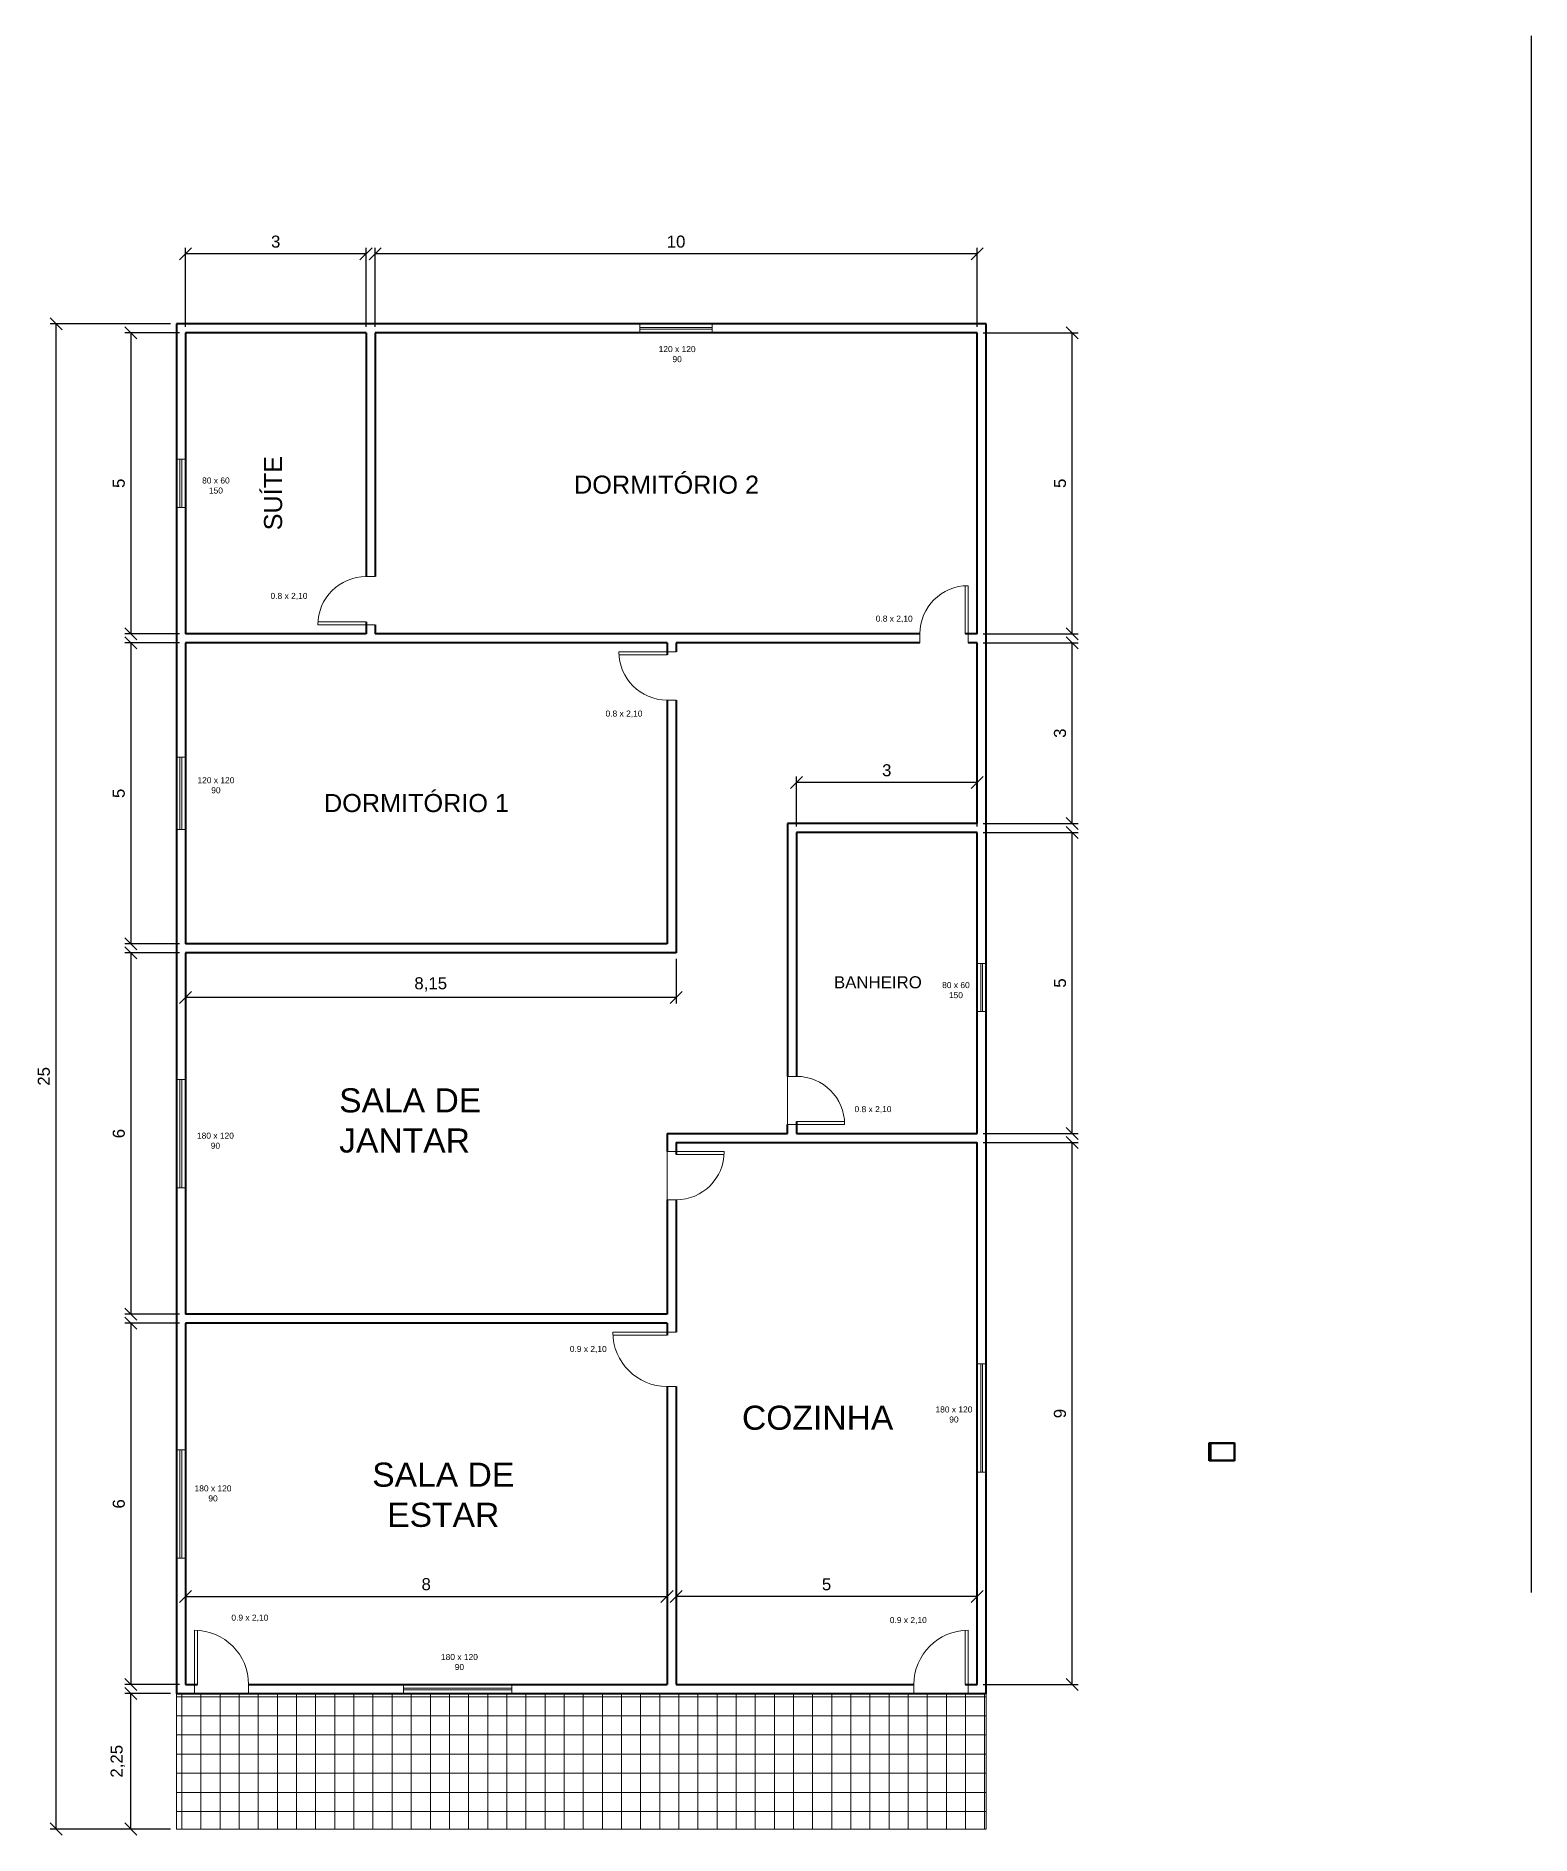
# Model space of a CAD drawing. Header units: millimetres. Extents: x 2213 to 2478, y 1506 to 1643.
# Drawn here: x 2269.16 to 2293.99, y 1578.86 to 1608.74 of the extents above; entities that cross this region are included whole.
import ezdxf

# ---------------------------------------------------------------- set-up
doc = ezdxf.new("R2010")
doc.units = ezdxf.units.MM
for name, color, linetype, lineweight in [('Detalhes e Hachuras', 1, 'Continuous', 9), ('Paredes', 4, 'Continuous', 40), ('Portas Janelas', 2, 'Continuous', 20), ('Textos', 3, 'Continuous', 30)]:
    doc.layers.add(name, color=color, linetype=linetype, lineweight=lineweight)
doc.styles.get("Standard").update_dxf_attribs({"font": 'arial.ttf'})
doc.dimstyles.new('ISO-25', dxfattribs={"dimtxt": 0.2, "dimasz": 0.2, "dimexe": 0.1, "dimexo": 0.1, "dimgap": 0.1, "dimtad": 1, "dimtxsty": 'Standard', "dimblk": 'OBLIQUE', "dimcen": 0, "dimclrd": 6, "dimclre": 6, "dimclrt": 6, "dimadec": 0, "dimazin": 0, "dimtfac": 1, "dimtmove": 0, "dimatfit": 3, "dimldrblk": 'OBLIQUE', "dimfxl": 1, "dimtfillclr": 6, "dimarcsym": 0})

msp = doc.modelspace()

# ---------------------------------------------------------------- texts
at = {"layer": 'Textos', "attachment_point": 1}
for s, width, insert, char_height in [('\\pxqc;120 x 120\\P90', 0.62814, (2279.492, 1603.592), 0.1), ('\\pxqc;80 x 60\\P150', 0.62814, (2271.831, 1601.41), 0.1), ('DORMITÓRIO 2', 3.94186, (2278.094, 1601.441), 0.3), ('0.8 x 2,10', 0.62814, (2273.052, 1599.493), 0.1), ('0.8 x 2,10', 0.62814, (2283.105, 1599.116), 0.1), ('0.8 x 2,10', 0.62814, (2278.617, 1597.539), 0.1), ('\\pxqc;120 x 120\\P90', 0.62814, (2271.831, 1596.432), 0.1), ('DORMITÓRIO 1', 3.94186, (2273.94, 1596.153), 0.3), ('BANHEIRO', 3.30627, (2282.411, 1593.126), 0.2), ('\\pxqc;80 x 60\\P150', 0.62814, (2284.123, 1593.029), 0.1), ('SALA DE JANTAR', 3.30627, (2274.192, 1591.265), 0.4), ('0.8 x 2,10', 0.62814, (2282.753, 1590.969), 0.1), ('\\pxqc;180 x 120\\P90', 0.62814, (2271.823, 1590.528), 0.1), ('0.9 x 2,10', 0.62814, (2278.023, 1586.986), 0.1), ('COZINHA', 3.30627, (2280.883, 1585.994), 0.4), ('\\pxqc;180 x 120\\P90', 0.62814, (2284.09, 1585.981), 0.1), ('\\pxqc;SALA DE ESTAR', 3.30627, (2274.268, 1585.048), 0.4), ('\\pxqc;180 x 120\\P90', 0.62814, (2271.783, 1584.67), 0.1), ('0.9 x 2,10', 0.62814, (2272.402, 1582.524), 0.1), ('0.9 x 2,10', 0.62814, (2283.339, 1582.483), 0.1), ('\\pxqc;180 x 120\\P90', 0.62814, (2275.876, 1581.87), 0.1)]:
    msp.add_mtext_dynamic_manual_height_columns(s, width=width, gutter_width=12.5, heights=[0], dxfattribs=dict(at, insert=insert, char_height=char_height))
at = {"layer": 'Textos', "insert": (2272.944, 1600.532), "char_height": 0.3, "attachment_point": 1, "rotation": 90}
msp.add_mtext_dynamic_manual_height_columns('SUÍTE', width=3.94186, gutter_width=12.5, heights=[0], dxfattribs=at)

# ---------------------------------------------------------------- blocks, each defined once
blk = doc.blocks.new('_Oblique')
at = {"color": 0, "linetype": 'ByBlock', "lineweight": -2}
blk.add_line((-0.5, -0.5), (0.5, 0.5), dxfattribs=at)
blk = doc.blocks.new('*D29')
at = {"layer": 'Defpoints', "color": 0, "transparency": 16777216}
for p in [(2271.638, 1603.813), (2270.734, 1598.813), (2271.638, 1598.813)]:
    blk.add_point(p, dxfattribs=at)
at = {"layer": 'Paredes', "color": 6, "lineweight": -2, "transparency": 16777216}
for p, q in [((2271.538, 1603.813), (2270.634, 1603.813)), ((2270.734, 1603.813), (2270.734, 1598.813)), ((2271.538, 1598.813), (2270.634, 1598.813))]:
    blk.add_line(p, q, dxfattribs=at)
at = {"layer": 'Paredes', "color": 6, "lineweight": -2, "transparency": 16777216, "xscale": 0.2, "yscale": 0.2, "zscale": 0.2}
for p, rotation in [((2270.734, 1603.813), 90), ((2270.734, 1598.813), 270)]:
    blk.add_blockref('_Oblique', p, dxfattribs=dict(at, rotation=rotation))
at = {"layer": 'Paredes', "color": 6, "transparency": 16777216, "insert": (2270.532, 1601.313), "char_height": 0.2, "attachment_point": 5, "rotation": 90}
blk.add_mtext('5', dxfattribs=at)
blk = doc.blocks.new('*D30')
at = {"layer": 'Defpoints', "color": 0, "transparency": 16777216}
for p in [(2271.638, 1598.663), (2270.734, 1593.663), (2271.638, 1593.663)]:
    blk.add_point(p, dxfattribs=at)
at = {"layer": 'Paredes', "color": 6, "lineweight": -2, "transparency": 16777216}
for p, q in [((2271.538, 1598.663), (2270.634, 1598.663)), ((2270.734, 1598.663), (2270.734, 1593.663)), ((2271.538, 1593.663), (2270.634, 1593.663))]:
    blk.add_line(p, q, dxfattribs=at)
at = {"layer": 'Paredes', "color": 6, "lineweight": -2, "transparency": 16777216, "xscale": 0.2, "yscale": 0.2, "zscale": 0.2}
for p, rotation in [((2270.734, 1598.663), 90), ((2270.734, 1593.663), 270)]:
    blk.add_blockref('_Oblique', p, dxfattribs=dict(at, rotation=rotation))
at = {"layer": 'Paredes', "color": 6, "transparency": 16777216, "insert": (2270.532, 1596.163), "char_height": 0.2, "attachment_point": 5, "rotation": 90}
blk.add_mtext('5', dxfattribs=at)
blk = doc.blocks.new('*D31')
at = {"layer": 'Defpoints', "color": 0, "transparency": 16777216}
for p in [(2271.638, 1593.513), (2270.734, 1587.513), (2271.638, 1587.513)]:
    blk.add_point(p, dxfattribs=at)
at = {"layer": 'Paredes', "color": 6, "lineweight": -2, "transparency": 16777216}
for p, q in [((2271.538, 1593.513), (2270.634, 1593.513)), ((2270.734, 1593.513), (2270.734, 1587.513)), ((2271.538, 1587.513), (2270.634, 1587.513))]:
    blk.add_line(p, q, dxfattribs=at)
at = {"layer": 'Paredes', "color": 6, "lineweight": -2, "transparency": 16777216, "xscale": 0.2, "yscale": 0.2, "zscale": 0.2}
for p, rotation in [((2270.734, 1593.513), 90), ((2270.734, 1587.513), 270)]:
    blk.add_blockref('_Oblique', p, dxfattribs=dict(at, rotation=rotation))
at = {"layer": 'Paredes', "color": 6, "transparency": 16777216, "insert": (2270.532, 1590.513), "char_height": 0.2, "attachment_point": 5, "rotation": 90}
blk.add_mtext('6', dxfattribs=at)
blk = doc.blocks.new('*D32')
at = {"layer": 'Defpoints', "color": 0, "transparency": 16777216}
for p in [(2271.638, 1587.363), (2270.734, 1581.363), (2271.638, 1581.363)]:
    blk.add_point(p, dxfattribs=at)
at = {"layer": 'Paredes', "color": 6, "lineweight": -2, "transparency": 16777216}
for p, q in [((2271.538, 1587.363), (2270.634, 1587.363)), ((2270.734, 1587.363), (2270.734, 1581.363)), ((2271.538, 1581.363), (2270.634, 1581.363))]:
    blk.add_line(p, q, dxfattribs=at)
at = {"layer": 'Paredes', "color": 6, "lineweight": -2, "transparency": 16777216, "xscale": 0.2, "yscale": 0.2, "zscale": 0.2}
for p, rotation in [((2270.734, 1587.363), 90), ((2270.734, 1581.363), 270)]:
    blk.add_blockref('_Oblique', p, dxfattribs=dict(at, rotation=rotation))
at = {"layer": 'Paredes', "color": 6, "transparency": 16777216, "insert": (2270.532, 1584.363), "char_height": 0.2, "attachment_point": 5, "rotation": 90}
blk.add_mtext('6', dxfattribs=at)
blk = doc.blocks.new('*D33')
at = {"layer": 'Defpoints', "color": 0, "transparency": 16777216}
for p in [(2270.734, 1581.213), (2271.488, 1581.213), (2271.488, 1578.963)]:
    blk.add_point(p, dxfattribs=at)
at = {"layer": 'Paredes', "color": 6, "lineweight": -2, "transparency": 16777216}
for p, q in [((2271.388, 1581.213), (2270.634, 1581.213)), ((2270.734, 1578.963), (2270.734, 1581.213)), ((2271.388, 1578.963), (2270.634, 1578.963))]:
    blk.add_line(p, q, dxfattribs=at)
at = {"layer": 'Paredes', "color": 6, "lineweight": -2, "transparency": 16777216, "xscale": 0.2, "yscale": 0.2, "zscale": 0.2}
for p, rotation in [((2270.734, 1581.213), 90), ((2270.734, 1578.963), 270)]:
    blk.add_blockref('_Oblique', p, dxfattribs=dict(at, rotation=rotation))
at = {"layer": 'Paredes', "color": 6, "transparency": 16777216, "insert": (2270.514, 1580.088), "char_height": 0.2, "attachment_point": 5, "rotation": 90}
blk.add_mtext('2,25', dxfattribs=at)
blk = doc.blocks.new('*D34')
at = {"layer": 'Defpoints', "color": 0, "transparency": 16777216}
for p in [(2269.489, 1603.963), (2271.488, 1603.963), (2271.488, 1578.963)]:
    blk.add_point(p, dxfattribs=at)
at = {"layer": 'Paredes', "color": 6, "lineweight": -2, "transparency": 16777216}
for p, q in [((2271.388, 1603.963), (2269.389, 1603.963)), ((2269.489, 1578.963), (2269.489, 1603.963)), ((2271.388, 1578.963), (2269.389, 1578.963))]:
    blk.add_line(p, q, dxfattribs=at)
at = {"layer": 'Paredes', "color": 6, "lineweight": -2, "transparency": 16777216, "xscale": 0.2, "yscale": 0.2, "zscale": 0.2}
for p, rotation in [((2269.489, 1603.963), 90), ((2269.489, 1578.963), 270)]:
    blk.add_blockref('_Oblique', p, dxfattribs=dict(at, rotation=rotation))
at = {"layer": 'Paredes', "color": 6, "transparency": 16777216, "insert": (2269.287, 1591.463), "char_height": 0.2, "attachment_point": 5, "rotation": 90}
blk.add_mtext('25', dxfattribs=at)
blk = doc.blocks.new('*D35')
at = {"layer": 'Defpoints', "color": 0, "transparency": 16777216}
for p in [(2279.638, 1582.825), (2271.638, 1581.363), (2279.638, 1581.363)]:
    blk.add_point(p, dxfattribs=at)
at = {"layer": 'Paredes', "color": 6, "lineweight": -2, "transparency": 16777216}
for p, q in [((2271.638, 1581.463), (2271.638, 1582.925)), ((2271.638, 1582.825), (2279.638, 1582.825)), ((2279.638, 1581.463), (2279.638, 1582.925))]:
    blk.add_line(p, q, dxfattribs=at)
at = {"layer": 'Paredes', "color": 6, "lineweight": -2, "transparency": 16777216, "xscale": 0.2, "yscale": 0.2, "zscale": 0.2, "rotation": 180}
blk.add_blockref('_Oblique', (2271.638, 1582.825), dxfattribs=at)
at = {"layer": 'Paredes', "color": 6, "lineweight": -2, "transparency": 16777216, "xscale": 0.2, "yscale": 0.2, "zscale": 0.2}
blk.add_blockref('_Oblique', (2279.638, 1582.825), dxfattribs=at)
at = {"layer": 'Paredes', "color": 6, "transparency": 16777216, "insert": (2275.638, 1583.028), "char_height": 0.2, "attachment_point": 5}
blk.add_mtext('8', dxfattribs=at)
blk = doc.blocks.new('*D36')
at = {"layer": 'Defpoints', "color": 0, "transparency": 16777216}
for p in [(2279.788, 1582.825), (2279.788, 1581.363), (2284.788, 1581.363)]:
    blk.add_point(p, dxfattribs=at)
at = {"layer": 'Paredes', "color": 6, "lineweight": -2, "transparency": 16777216}
for p, q in [((2279.788, 1581.463), (2279.788, 1582.925)), ((2284.788, 1582.825), (2279.788, 1582.825)), ((2284.788, 1581.463), (2284.788, 1582.925))]:
    blk.add_line(p, q, dxfattribs=at)
at = {"layer": 'Paredes', "color": 6, "lineweight": -2, "transparency": 16777216, "xscale": 0.2, "yscale": 0.2, "zscale": 0.2, "rotation": 180}
blk.add_blockref('_Oblique', (2279.788, 1582.825), dxfattribs=at)
at = {"layer": 'Paredes', "color": 6, "lineweight": -2, "transparency": 16777216, "xscale": 0.2, "yscale": 0.2, "zscale": 0.2}
blk.add_blockref('_Oblique', (2284.788, 1582.825), dxfattribs=at)
at = {"layer": 'Paredes', "color": 6, "transparency": 16777216, "insert": (2282.288, 1583.027), "char_height": 0.2, "attachment_point": 5}
blk.add_mtext('5', dxfattribs=at)
blk = doc.blocks.new('*D37')
at = {"layer": 'Defpoints', "color": 0, "transparency": 16777216}
for p in [(2284.788, 1590.363), (2286.368, 1590.363), (2284.788, 1581.363)]:
    blk.add_point(p, dxfattribs=at)
at = {"layer": 'Paredes', "color": 6, "lineweight": -2, "transparency": 16777216}
for p, q in [((2284.888, 1590.363), (2286.468, 1590.363)), ((2286.368, 1581.363), (2286.368, 1590.363)), ((2284.888, 1581.363), (2286.468, 1581.363))]:
    blk.add_line(p, q, dxfattribs=at)
at = {"layer": 'Paredes', "color": 6, "lineweight": -2, "transparency": 16777216, "xscale": 0.2, "yscale": 0.2, "zscale": 0.2}
for p, rotation in [((2286.368, 1590.363), 90), ((2286.368, 1581.363), 270)]:
    blk.add_blockref('_Oblique', p, dxfattribs=dict(at, rotation=rotation))
at = {"layer": 'Paredes', "color": 6, "transparency": 16777216, "insert": (2286.166, 1585.863), "char_height": 0.2, "attachment_point": 5, "rotation": 90}
blk.add_mtext('9', dxfattribs=at)
blk = doc.blocks.new('*D38')
at = {"layer": 'Defpoints', "color": 0, "transparency": 16777216}
for p in [(2281.788, 1596.344), (2281.788, 1595.513), (2284.788, 1595.513)]:
    blk.add_point(p, dxfattribs=at)
at = {"layer": 'Paredes', "color": 6, "lineweight": -2, "transparency": 16777216}
for p, q in [((2281.788, 1595.613), (2281.788, 1596.444)), ((2284.788, 1596.344), (2281.788, 1596.344)), ((2284.788, 1595.613), (2284.788, 1596.444))]:
    blk.add_line(p, q, dxfattribs=at)
at = {"layer": 'Paredes', "color": 6, "lineweight": -2, "transparency": 16777216, "xscale": 0.2, "yscale": 0.2, "zscale": 0.2, "rotation": 180}
blk.add_blockref('_Oblique', (2281.788, 1596.344), dxfattribs=at)
at = {"layer": 'Paredes', "color": 6, "lineweight": -2, "transparency": 16777216, "xscale": 0.2, "yscale": 0.2, "zscale": 0.2}
blk.add_blockref('_Oblique', (2284.788, 1596.344), dxfattribs=at)
at = {"layer": 'Paredes', "color": 6, "transparency": 16777216, "insert": (2283.288, 1596.546), "char_height": 0.2, "attachment_point": 5}
blk.add_mtext('3', dxfattribs=at)
blk = doc.blocks.new('*D39')
at = {"layer": 'Defpoints', "color": 0, "transparency": 16777216}
for p in [(2271.638, 1593.513), (2279.788, 1593.513), (2271.638, 1592.771)]:
    blk.add_point(p, dxfattribs=at)
at = {"layer": 'Paredes', "color": 6, "lineweight": -2, "transparency": 16777216}
for p, q in [((2271.638, 1593.413), (2271.638, 1592.671)), ((2279.788, 1593.413), (2279.788, 1592.671)), ((2279.788, 1592.771), (2271.638, 1592.771))]:
    blk.add_line(p, q, dxfattribs=at)
at = {"layer": 'Paredes', "color": 6, "lineweight": -2, "transparency": 16777216, "xscale": 0.2, "yscale": 0.2, "zscale": 0.2, "rotation": 180}
blk.add_blockref('_Oblique', (2271.638, 1592.771), dxfattribs=at)
at = {"layer": 'Paredes', "color": 6, "lineweight": -2, "transparency": 16777216, "xscale": 0.2, "yscale": 0.2, "zscale": 0.2}
blk.add_blockref('_Oblique', (2279.788, 1592.771), dxfattribs=at)
at = {"layer": 'Paredes', "color": 6, "transparency": 16777216, "insert": (2275.713, 1592.991), "char_height": 0.2, "attachment_point": 5}
blk.add_mtext('8,15', dxfattribs=at)
blk = doc.blocks.new('*D40')
at = {"layer": 'Defpoints', "color": 0, "transparency": 16777216}
for p in [(2284.788, 1595.513), (2286.368, 1595.513), (2284.788, 1590.513)]:
    blk.add_point(p, dxfattribs=at)
at = {"layer": 'Paredes', "color": 6, "lineweight": -2, "transparency": 16777216}
for p, q in [((2284.888, 1595.513), (2286.468, 1595.513)), ((2286.368, 1590.513), (2286.368, 1595.513)), ((2284.888, 1590.513), (2286.468, 1590.513))]:
    blk.add_line(p, q, dxfattribs=at)
at = {"layer": 'Paredes', "color": 6, "lineweight": -2, "transparency": 16777216, "xscale": 0.2, "yscale": 0.2, "zscale": 0.2}
for p, rotation in [((2286.368, 1595.513), 90), ((2286.368, 1590.513), 270)]:
    blk.add_blockref('_Oblique', p, dxfattribs=dict(at, rotation=rotation))
at = {"layer": 'Paredes', "color": 6, "transparency": 16777216, "insert": (2286.166, 1593.013), "char_height": 0.2, "attachment_point": 5, "rotation": 90}
blk.add_mtext('5', dxfattribs=at)
blk = doc.blocks.new('*D41')
at = {"layer": 'Defpoints', "color": 0, "transparency": 16777216}
for p in [(2284.788, 1598.663), (2286.368, 1598.663), (2284.788, 1595.663)]:
    blk.add_point(p, dxfattribs=at)
at = {"layer": 'Paredes', "color": 6, "lineweight": -2, "transparency": 16777216}
for p, q in [((2284.888, 1598.663), (2286.468, 1598.663)), ((2286.368, 1595.663), (2286.368, 1598.663)), ((2284.888, 1595.663), (2286.468, 1595.663))]:
    blk.add_line(p, q, dxfattribs=at)
at = {"layer": 'Paredes', "color": 6, "lineweight": -2, "transparency": 16777216, "xscale": 0.2, "yscale": 0.2, "zscale": 0.2}
for p, rotation in [((2286.368, 1598.663), 90), ((2286.368, 1595.663), 270)]:
    blk.add_blockref('_Oblique', p, dxfattribs=dict(at, rotation=rotation))
at = {"layer": 'Paredes', "color": 6, "transparency": 16777216, "insert": (2286.166, 1597.163), "char_height": 0.2, "attachment_point": 5, "rotation": 90}
blk.add_mtext('3', dxfattribs=at)
blk = doc.blocks.new('*D42')
at = {"layer": 'Defpoints', "color": 0, "transparency": 16777216}
for p in [(2284.788, 1603.813), (2286.368, 1603.813), (2284.788, 1598.813)]:
    blk.add_point(p, dxfattribs=at)
at = {"layer": 'Paredes', "color": 6, "lineweight": -2, "transparency": 16777216}
for p, q in [((2284.888, 1603.813), (2286.468, 1603.813)), ((2286.368, 1598.813), (2286.368, 1603.813)), ((2284.888, 1598.813), (2286.468, 1598.813))]:
    blk.add_line(p, q, dxfattribs=at)
at = {"layer": 'Paredes', "color": 6, "lineweight": -2, "transparency": 16777216, "xscale": 0.2, "yscale": 0.2, "zscale": 0.2}
for p, rotation in [((2286.368, 1603.813), 90), ((2286.368, 1598.813), 270)]:
    blk.add_blockref('_Oblique', p, dxfattribs=dict(at, rotation=rotation))
at = {"layer": 'Paredes', "color": 6, "transparency": 16777216, "insert": (2286.166, 1601.313), "char_height": 0.2, "attachment_point": 5, "rotation": 90}
blk.add_mtext('5', dxfattribs=at)
blk = doc.blocks.new('*D43')
at = {"layer": 'Defpoints', "color": 0, "transparency": 16777216}
for p in [(2274.788, 1605.124), (2274.788, 1603.813), (2284.788, 1603.813)]:
    blk.add_point(p, dxfattribs=at)
at = {"layer": 'Paredes', "color": 6, "lineweight": -2, "transparency": 16777216}
for p, q in [((2274.788, 1603.913), (2274.788, 1605.224)), ((2284.788, 1605.124), (2274.788, 1605.124)), ((2284.788, 1603.913), (2284.788, 1605.224))]:
    blk.add_line(p, q, dxfattribs=at)
at = {"layer": 'Paredes', "color": 6, "lineweight": -2, "transparency": 16777216, "xscale": 0.2, "yscale": 0.2, "zscale": 0.2, "rotation": 180}
blk.add_blockref('_Oblique', (2274.788, 1605.124), dxfattribs=at)
at = {"layer": 'Paredes', "color": 6, "lineweight": -2, "transparency": 16777216, "xscale": 0.2, "yscale": 0.2, "zscale": 0.2}
blk.add_blockref('_Oblique', (2284.788, 1605.124), dxfattribs=at)
at = {"layer": 'Paredes', "color": 6, "transparency": 16777216, "insert": (2279.788, 1605.326), "char_height": 0.2, "attachment_point": 5}
blk.add_mtext('10', dxfattribs=at)
blk = doc.blocks.new('*D44')
at = {"layer": 'Defpoints', "color": 0, "transparency": 16777216}
for p in [(2271.638, 1605.124), (2271.638, 1603.813), (2274.638, 1603.813)]:
    blk.add_point(p, dxfattribs=at)
at = {"layer": 'Paredes', "color": 6, "lineweight": -2, "transparency": 16777216}
for p, q in [((2271.638, 1603.913), (2271.638, 1605.224)), ((2274.638, 1605.124), (2271.638, 1605.124)), ((2274.638, 1603.913), (2274.638, 1605.224))]:
    blk.add_line(p, q, dxfattribs=at)
at = {"layer": 'Paredes', "color": 6, "lineweight": -2, "transparency": 16777216, "xscale": 0.2, "yscale": 0.2, "zscale": 0.2, "rotation": 180}
blk.add_blockref('_Oblique', (2271.638, 1605.124), dxfattribs=at)
at = {"layer": 'Paredes', "color": 6, "lineweight": -2, "transparency": 16777216, "xscale": 0.2, "yscale": 0.2, "zscale": 0.2}
blk.add_blockref('_Oblique', (2274.638, 1605.124), dxfattribs=at)
at = {"layer": 'Paredes', "color": 6, "transparency": 16777216, "insert": (2273.138, 1605.326), "char_height": 0.2, "attachment_point": 5}
blk.add_mtext('3', dxfattribs=at)

# ---------------------------------------------------------------- dimensions: what is measured, and where the dimension line sits
at = {"layer": 'Paredes'}
for base, p1, p2, picture, middle in [((2271.638, 1605.124), (2274.638, 1603.813), (2271.638, 1603.813), '*D44', (2273.138, 1605.326)), ((2274.788, 1605.124), (2284.788, 1603.813), (2274.788, 1603.813), '*D43', (2279.788, 1605.326)), ((2281.788, 1596.344), (2284.788, 1595.513), (2281.788, 1595.513), '*D38', (2283.288, 1596.546)), ((2271.638, 1592.771), (2279.788, 1593.513), (2271.638, 1593.513), '*D39', (2275.713, 1592.991)), ((2279.638, 1582.825), (2271.638, 1581.363), (2279.638, 1581.363), '*D35', (2275.638, 1583.028)), ((2279.788, 1582.825), (2284.788, 1581.363), (2279.788, 1581.363), '*D36', (2282.288, 1583.027))]:
    dim = msp.add_linear_dim(base=base, p1=p1, p2=p2, dimstyle='ISO-25', dxfattribs=at)
    dim.commit()
    dim.dimension.update_dxf_attribs({"geometry": picture, "text_midpoint": middle})
for base, p1, p2, picture, middle in [((2269.489, 1603.963), (2271.488, 1578.963), (2271.488, 1603.963), '*D34', (2269.287, 1591.463)), ((2270.734, 1598.813), (2271.638, 1603.813), (2271.638, 1598.813), '*D29', (2270.532, 1601.313)), ((2286.368, 1603.813), (2284.788, 1598.813), (2284.788, 1603.813), '*D42', (2286.166, 1601.313)), ((2270.734, 1593.663), (2271.638, 1598.663), (2271.638, 1593.663), '*D30', (2270.532, 1596.163)), ((2286.368, 1598.663), (2284.788, 1595.663), (2284.788, 1598.663), '*D41', (2286.166, 1597.163)), ((2286.368, 1595.513), (2284.788, 1590.513), (2284.788, 1595.513), '*D40', (2286.166, 1593.013)), ((2270.734, 1587.513), (2271.638, 1593.513), (2271.638, 1587.513), '*D31', (2270.532, 1590.513)), ((2286.368, 1590.363), (2284.788, 1581.363), (2284.788, 1590.363), '*D37', (2286.166, 1585.863)), ((2270.734, 1581.363), (2271.638, 1587.363), (2271.638, 1581.363), '*D32', (2270.532, 1584.363)), ((2270.734, 1581.213), (2271.488, 1578.963), (2271.488, 1581.213), '*D33', (2270.514, 1580.088))]:
    dim = msp.add_linear_dim(base=base, p1=p1, p2=p2, angle=90, dimstyle='ISO-25', dxfattribs=at)
    dim.commit()
    dim.dimension.update_dxf_attribs({"geometry": picture, "text_midpoint": middle})

# ---------------------------------------------------------------- hatches: boundary and pattern name
at = {"layer": 'Detalhes e Hachuras'}
h = msp.add_hatch(dxfattribs=at)
h.set_pattern_fill('NET', color=256, scale=0.1)
h.set_pattern_definition([(0, (-5.84864, -8.56317), (0, 0.3175), []), (90, (-5.84864, -8.56317), (-0.3175, 2e-17), [])])
h.paths.add_polyline_path([(2284.938, 1578.963), (2284.938, 1581.213), (2271.488, 1581.213), (2271.488, 1578.963)])

# ---------------------------------------------------------------- linework, layer by layer
msp.add_line((2293.99, 1608.743), (2293.99, 1582.89))
for p, q in [((2271.488, 1578.963), (2271.488, 1581.213)), ((2284.938, 1578.963), (2284.938, 1581.213)), ((2271.488, 1578.963), (2284.938, 1578.963))]:
    msp.add_line(p, q, dxfattribs=at)
at = {"layer": 'Paredes'}
for p, q in [((2271.488, 1603.963), (2271.488, 1581.213)), ((2284.938, 1603.963), (2271.488, 1603.963)), ((2284.938, 1581.213), (2284.938, 1603.963)), ((2271.638, 1603.813), (2271.638, 1598.813)), ((2274.638, 1603.813), (2271.638, 1603.813)), ((2274.638, 1603.813), (2274.638, 1599.763)), ((2284.788, 1603.813), (2274.788, 1603.813)), ((2274.788, 1603.813), (2274.788, 1599.763)), ((2284.788, 1598.813), (2284.788, 1603.813)), ((2274.638, 1599.013), (2274.638, 1598.813)), ((2274.788, 1598.963), (2274.788, 1598.813)), ((2274.638, 1598.813), (2271.638, 1598.813)), ((2271.638, 1598.663), (2271.638, 1593.663)), ((2279.638, 1598.663), (2271.638, 1598.663)), ((2283.838, 1598.813), (2274.788, 1598.813)), ((2279.638, 1598.663), (2279.638, 1598.463)), ((2279.788, 1598.663), (2279.788, 1598.513)), ((2283.838, 1598.663), (2279.788, 1598.663)), ((2284.788, 1598.813), (2284.588, 1598.813)), ((2284.788, 1598.663), (2284.638, 1598.663)), ((2284.788, 1595.663), (2284.788, 1598.663)), ((2279.638, 1597.713), (2279.638, 1593.663)), ((2279.788, 1597.713), (2279.788, 1593.513)), ((2284.788, 1595.663), (2281.638, 1595.663)), ((2281.638, 1595.663), (2281.638, 1591.463)), ((2284.788, 1595.513), (2281.788, 1595.513)), ((2281.788, 1595.513), (2281.788, 1591.463)), ((2284.788, 1590.513), (2284.788, 1595.513)), ((2279.638, 1593.663), (2271.638, 1593.663)), ((2279.788, 1593.513), (2271.638, 1593.513)), ((2271.638, 1593.513), (2271.638, 1587.513)), ((2279.638, 1590.513), (2281.638, 1590.513)), ((2279.638, 1590.513), (2279.638, 1590.213)), ((2281.638, 1590.513), (2281.638, 1590.663)), ((2281.788, 1590.713), (2281.788, 1590.513)), ((2281.788, 1590.513), (2284.788, 1590.513)), ((2279.788, 1590.363), (2284.788, 1590.363)), ((2279.788, 1590.363), (2279.788, 1590.163)), ((2284.788, 1581.363), (2284.788, 1590.363)), ((2279.638, 1589.413), (2279.638, 1587.513)), ((2279.788, 1589.413), (2279.788, 1587.213)), ((2279.638, 1587.513), (2271.638, 1587.513)), ((2279.638, 1587.363), (2271.638, 1587.363)), ((2271.638, 1587.363), (2271.638, 1581.363)), ((2279.638, 1587.363), (2279.638, 1587.163)), ((2279.638, 1586.313), (2279.638, 1581.363)), ((2279.788, 1586.313), (2279.788, 1581.363)), ((2288.645, 1585.079), (2288.645, 1585.376)), ((2288.645, 1585.376), (2289.065, 1585.376)), ((2288.67, 1585.086), (2288.67, 1585.369)), ((2288.67, 1585.369), (2289.058, 1585.369)), ((2289.058, 1585.369), (2289.058, 1585.086)), ((2289.065, 1585.376), (2289.065, 1585.079)), ((2289.065, 1585.079), (2288.645, 1585.079)), ((2289.058, 1585.086), (2288.67, 1585.086)), ((2271.638, 1581.363), (2271.838, 1581.363)), ((2272.688, 1581.363), (2279.638, 1581.363)), ((2279.788, 1581.363), (2283.738, 1581.363)), ((2284.588, 1581.363), (2284.788, 1581.363)), ((2271.488, 1581.213), (2284.938, 1581.213))]:
    msp.add_line(p, q, dxfattribs=at)
at = {"layer": 'Portas Janelas'}
for p, q in [((2279.188, 1603.963), (2279.188, 1603.813)), ((2280.388, 1603.963), (2279.188, 1603.963)), ((2280.388, 1603.813), (2280.388, 1603.963)), ((2280.388, 1603.903), (2279.188, 1603.903)), ((2279.188, 1603.873), (2280.388, 1603.873)), ((2279.188, 1603.813), (2280.388, 1603.813)), ((2271.488, 1600.913), (2271.488, 1601.713)), ((2271.488, 1601.713), (2271.638, 1601.713)), ((2271.548, 1600.913), (2271.548, 1601.713)), ((2271.578, 1601.713), (2271.578, 1600.913)), ((2271.638, 1601.713), (2271.638, 1600.913)), ((2271.638, 1600.913), (2271.488, 1600.913)), ((2274.638, 1599.763), (2274.788, 1599.763)), ((2284.588, 1599.612), (2284.588, 1598.813)), ((2284.638, 1598.813), (2284.638, 1599.613)), ((2274.638, 1598.963), (2273.838, 1598.963)), ((2273.84, 1599.013), (2274.638, 1599.013)), ((2274.638, 1599.013), (2274.638, 1598.963)), ((2274.788, 1598.963), (2274.638, 1598.963)), ((2283.838, 1598.813), (2283.838, 1598.663)), ((2284.588, 1598.813), (2284.638, 1598.813)), ((2284.638, 1598.663), (2284.638, 1598.813)), ((2279.638, 1598.513), (2278.838, 1598.513)), ((2278.84, 1598.463), (2279.638, 1598.463)), ((2279.788, 1598.513), (2279.638, 1598.513)), ((2279.638, 1598.463), (2279.638, 1598.513)), ((2279.638, 1597.713), (2279.788, 1597.713)), ((2271.638, 1596.763), (2271.488, 1596.763)), ((2271.488, 1596.763), (2271.488, 1595.563)), ((2271.548, 1596.763), (2271.548, 1595.563)), ((2271.578, 1595.563), (2271.578, 1596.763)), ((2271.638, 1595.563), (2271.638, 1596.763)), ((2271.488, 1595.563), (2271.638, 1595.563)), ((2284.788, 1592.538), (2284.788, 1593.338)), ((2284.788, 1593.338), (2284.938, 1593.338)), ((2284.848, 1592.538), (2284.848, 1593.338)), ((2284.878, 1593.338), (2284.878, 1592.538)), ((2284.938, 1593.338), (2284.938, 1592.538)), ((2284.938, 1592.538), (2284.788, 1592.538)), ((2271.488, 1589.613), (2271.488, 1591.413)), ((2271.488, 1591.413), (2271.638, 1591.413)), ((2271.548, 1589.613), (2271.548, 1591.413)), ((2271.578, 1591.413), (2271.578, 1589.613)), ((2271.638, 1591.413), (2271.638, 1589.613)), ((2281.788, 1591.463), (2281.638, 1591.463)), ((2281.638, 1591.463), (2281.638, 1590.663)), ((2281.638, 1590.663), (2281.788, 1590.663)), ((2282.586, 1590.713), (2281.788, 1590.713)), ((2281.788, 1590.713), (2281.788, 1590.663)), ((2281.788, 1590.663), (2282.588, 1590.663)), ((2279.638, 1589.413), (2279.638, 1590.213)), ((2279.638, 1590.213), (2279.788, 1590.213)), ((2279.788, 1590.213), (2280.588, 1590.213)), ((2279.788, 1590.163), (2279.788, 1590.213)), ((2280.586, 1590.163), (2279.788, 1590.163)), ((2271.638, 1589.613), (2271.488, 1589.613)), ((2279.788, 1589.413), (2279.638, 1589.413)), ((2279.638, 1587.213), (2278.738, 1587.213)), ((2279.788, 1587.213), (2279.638, 1587.213)), ((2279.638, 1587.163), (2279.638, 1587.213)), ((2278.739, 1587.163), (2279.638, 1587.163)), ((2284.788, 1584.888), (2284.788, 1586.688)), ((2284.788, 1586.688), (2284.938, 1586.688)), ((2284.848, 1584.888), (2284.848, 1586.688)), ((2284.878, 1586.688), (2284.878, 1584.888)), ((2284.938, 1586.688), (2284.938, 1584.888)), ((2279.788, 1586.313), (2279.638, 1586.313)), ((2271.488, 1583.463), (2271.488, 1585.263)), ((2271.488, 1585.263), (2271.638, 1585.263)), ((2271.548, 1583.463), (2271.548, 1585.263)), ((2271.578, 1585.263), (2271.578, 1583.463)), ((2271.638, 1585.263), (2271.638, 1583.463)), ((2284.938, 1584.888), (2284.788, 1584.888)), ((2271.638, 1583.463), (2271.488, 1583.463)), ((2271.788, 1581.363), (2271.788, 1582.263)), ((2271.838, 1582.262), (2271.838, 1581.363)), ((2284.588, 1582.262), (2284.588, 1581.363)), ((2284.638, 1581.363), (2284.638, 1582.263)), ((2271.788, 1581.213), (2271.788, 1581.363)), ((2271.838, 1581.363), (2271.788, 1581.363)), ((2272.688, 1581.213), (2272.688, 1581.363)), ((2275.263, 1581.363), (2277.063, 1581.363)), ((2275.263, 1581.213), (2275.263, 1581.363)), ((2275.263, 1581.303), (2277.063, 1581.303)), ((2277.063, 1581.273), (2275.263, 1581.273)), ((2277.063, 1581.363), (2277.063, 1581.213)), ((2283.738, 1581.213), (2283.738, 1581.363)), ((2284.588, 1581.363), (2284.638, 1581.363)), ((2284.638, 1581.213), (2284.638, 1581.363)), ((2272.688, 1581.213), (2271.788, 1581.213)), ((2277.063, 1581.213), (2275.263, 1581.213)), ((2283.738, 1581.213), (2284.638, 1581.213))]:
    msp.add_line(p, q, dxfattribs=at)
for centre, radius, start, end in [((2274.638, 1598.963), 0.8, 90, 180), ((2284.638, 1598.813), 0.8, 90, 180), ((2279.638, 1598.513), 0.8, 180, 270), ((2281.788, 1590.663), 0.8, 0, 90), ((2279.788, 1590.213), 0.8, 270, 0), ((2279.638, 1587.213), 0.9, 180, 270), ((2271.788, 1581.363), 0.9, 0, 90), ((2284.638, 1581.363), 0.9, 90, 180)]:
    msp.add_arc(centre, radius, start, end, dxfattribs=at)

msp.set_redraw_order([(e.dxf.handle, doc.entitydb.next_handle()) for e in msp.query("TEXT MTEXT ATTDEF DIMENSION ARC_DIMENSION")])  # texts and dimensions are drawn at this point

doc.saveas('drawing.dxf')
